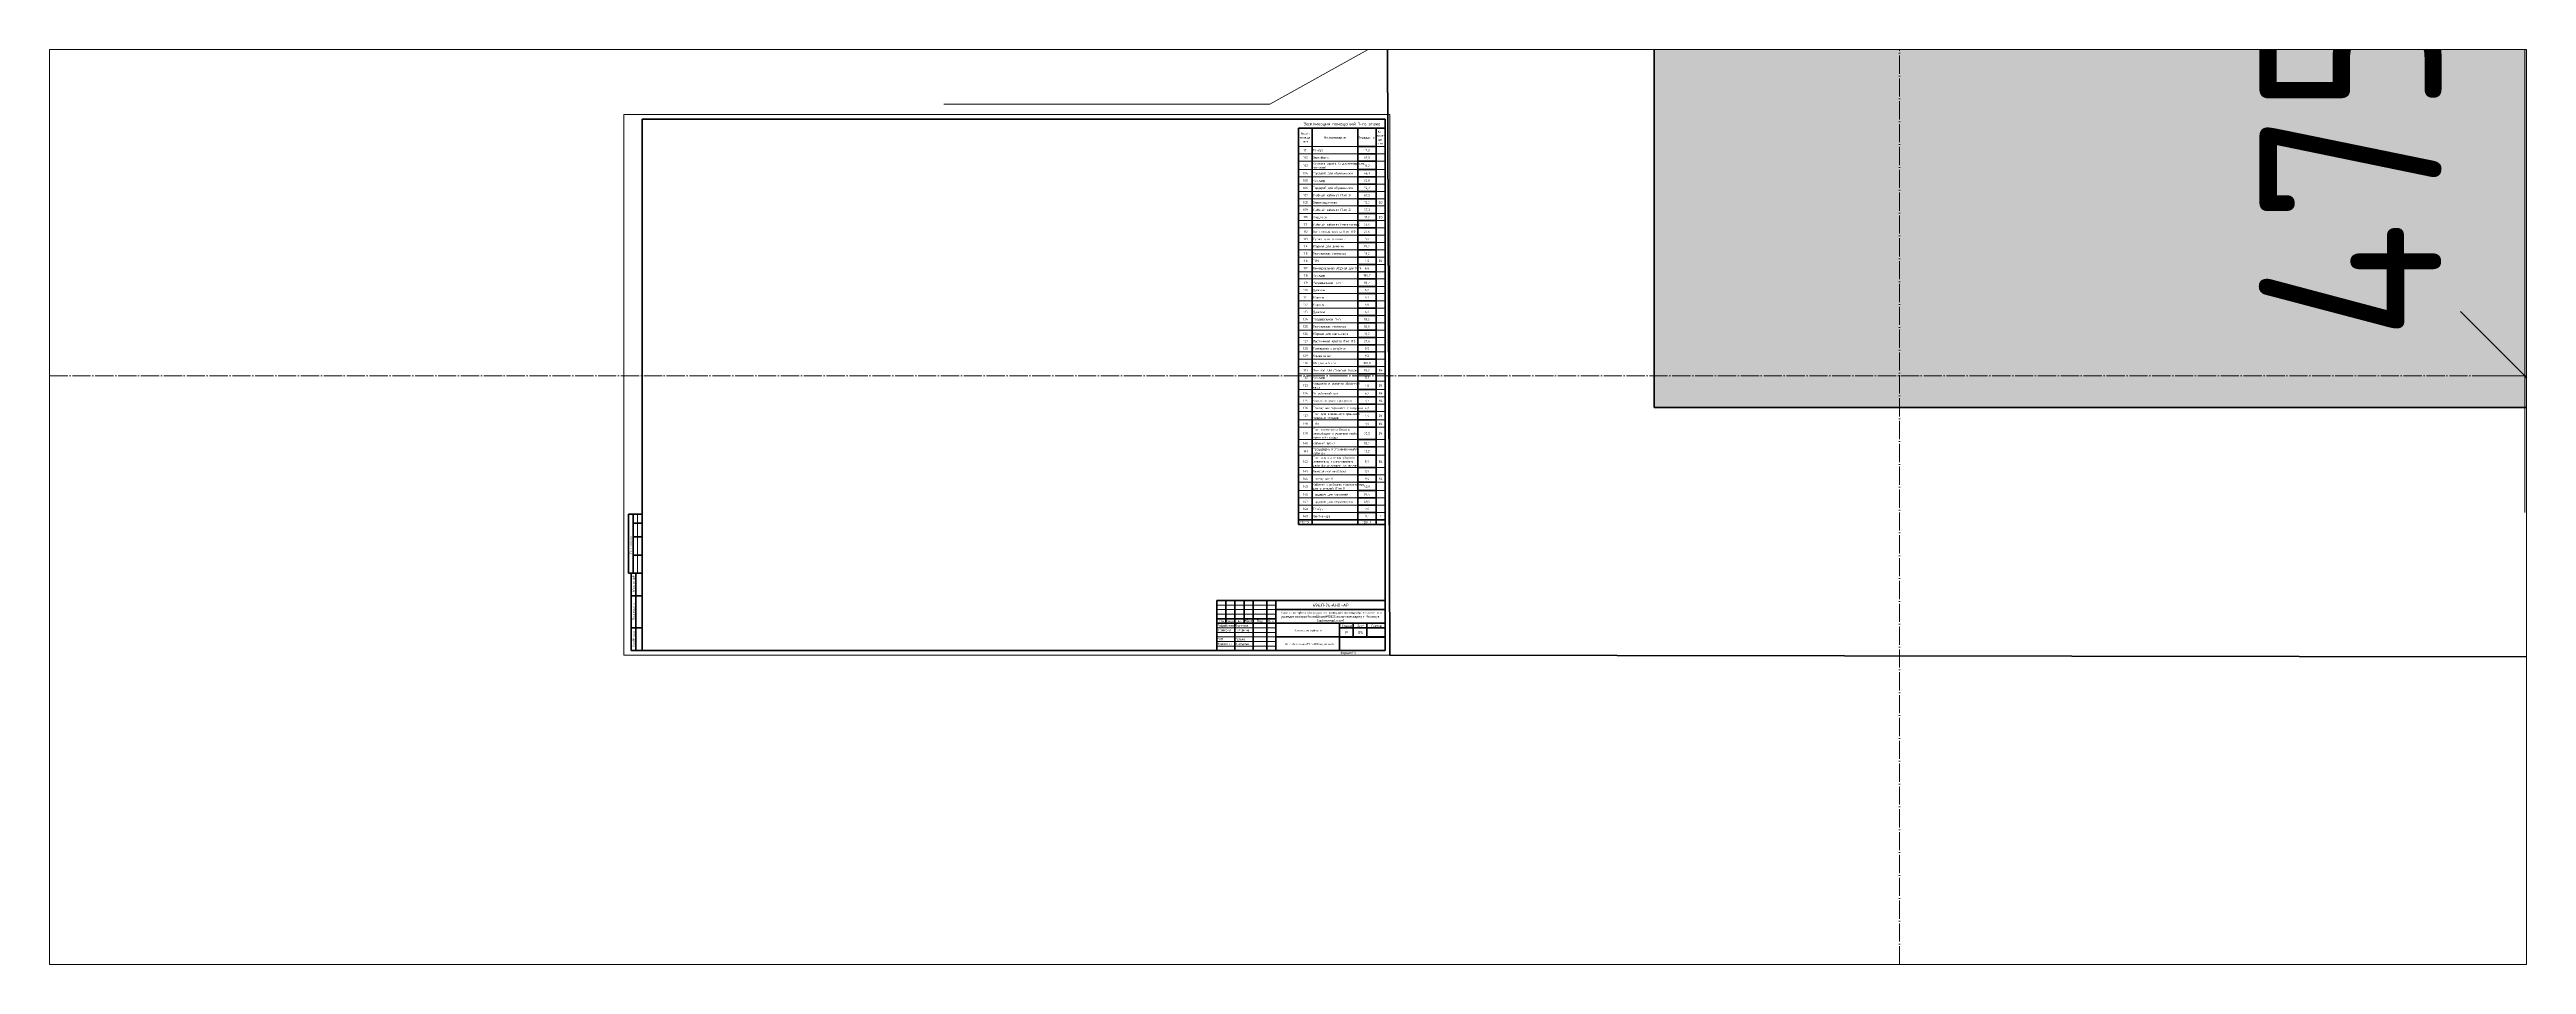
# Paper-space layout 'Layout1' of a CAD drawing. Header units: millimetres. Extents: x -1472 to 1248, y -340 to 666.
# The model-space entities are those that its viewports show. They can reach past a viewport. Long polylines and large blocks are cut down to what shows.
import ezdxf

# ---------------------------------------------------------------- set-up
doc = ezdxf.new("R2010")
doc.units = ezdxf.units.MM
doc.linetypes.add('ADSK_Линия сетки', pattern=[25, 20, -2.5, 0, -2.5])
for name, color, linetype, lineweight in [('Графика', 7, 'Continuous', 20), ('Оси', 7, 'Continuous', 9), ('Основная надпись', 7, 'Continuous', 30), ('Размеры', 7, 'Continuous', 9), ('Размеры-100', 7, 'Continuous', 9), ('Стены', 7, 'Continuous', 18), ('Стены наружные', 7, 'Continuous', 18)]:
    doc.layers.add(name, color=color, linetype=linetype, lineweight=lineweight)
doc.layers.add('Линии', color=7, linetype='Continuous', lineweight=9, true_color=0x00a600)
doc.layers.add('Стены разрез', color=7, linetype='Continuous', lineweight=40, true_color=0xbb5389)
doc.styles.add('GOST Common_1', font='GOST_Common.ttf', dxfattribs={"width": 0.9, "height": 200})
doc.styles.add('GOST Common_3', font='GOST_Common.ttf', dxfattribs={"width": 0.9, "height": 2.5})
doc.styles.add('GOST Common_4', font='GOST_Common.ttf', dxfattribs={"width": 0.9, "height": 3.5})
doc.dimstyles.new('ADSK_Основной_2_мм_Округление_до_1_мм', dxfattribs={"dimscale": 304.8, "dimtxt": 201.142999, "dimasz": 0.463911, "dimexe": 0.492126, "dimexo": 0.492126, "dimgap": 0.098425, "dimtad": 1, "dimdec": 0, "dimdsep": 46, "dimtxsty": 'GOST Common_1', "dimblk1": 'OBLIQUE', "dimblk2": 'OBLIQUE', "dimsah": 1, "dimcen": 0.09, "dimdle": 0.492126, "dimazin": 2, "dimtfac": 1, "dimtdec": 4, "dimtix": 1, "dimtmove": 0, "dimatfit": 3, "dimfxl": 1, "dimtvp": 1, "dimtolj": 1, "dimtzin": 0, "dimlwd": 20, "dimlwe": 20, "dimarcsym": 2})
doc.dimstyles.new('ADSK_Основной_2_мм_Округление_до_1_мм_1', dxfattribs={"dimscale": 304.8, "dimtxt": 201.142999, "dimasz": 0.463911, "dimexe": 0.492126, "dimexo": 0.492126, "dimgap": 0.098425, "dimtad": 1, "dimdec": 0, "dimdsep": 46, "dimtxsty": 'GOST Common_1', "dimblk1": 'OBLIQUE', "dimblk2": 'OBLIQUE', "dimsah": 1, "dimcen": 0.09, "dimdle": 0.492126, "dimazin": 2, "dimtfac": 1, "dimtdec": 4, "dimtix": 1, "dimtmove": 1, "dimatfit": 3, "dimfxl": 1, "dimtvp": 1, "dimtolj": 1, "dimtzin": 0, "dimlwd": 20, "dimlwe": 20, "dimarcsym": 2})
picture_1 = doc.add_image_def('image1.jpg', size_in_pixel=(1418, 419))

# ---------------------------------------------------------------- blocks, each defined once
blk = doc.blocks.new('ADSK_ОсновнаяНадпись - Форма 3-1772755-План 1-го этажа М 1-100 Кладочный')
at = {"layer": 'Основная надпись', "lineweight": 20}
for p, q in [((-1033, 445.5), (-192, 445.5)), ((-1033, 445.5), (-1033, -148.5)), ((-192, 445.5), (-192, -148.5)), ((-1018, 6.5), (-1018, -58.5)), ((-317, -93.5), (-382, -93.5)), ((-317, -98.5), (-382, -98.5)), ((-317, -103.5), (-382, -103.5)), ((-317, -118.5), (-382, -118.5)), ((-317, -123.5), (-382, -123.5)), ((-317, -128.5), (-382, -128.5)), ((-317, -133.5), (-382, -133.5)), ((-192, -148.5), (-1033, -148.5)), ((-317, -138.5), (-382, -138.5))]:
    blk.add_line(p, q, dxfattribs=at)
at = {"layer": 'Основная надпись', "lineweight": 50}
for p, q in [((-197, 440.5), (-1013, 440.5)), ((-1013, 440.5), (-1013, -143.5)), ((-197, -143.5), (-197, 440.5)), ((-1028, 6.5), (-1028, -58.5)), ((-1028, 6.5), (-1013, 6.5)), ((-1023, 6.5), (-1023, -58.5)), ((-1023, -3.5), (-1013, -3.5)), ((-1023, -18.5), (-1013, -18.5)), ((-1023, -38.5), (-1013, -38.5)), ((-1028, -58.5), (-1013, -58.5)), ((-1025, -58.5), (-1025, -143.5)), ((-1025, -58.5), (-1013, -58.5)), ((-1020, -58.5), (-1020, -143.5)), ((-1025, -83.5), (-1013, -83.5)), ((-197, -88.5), (-382, -88.5)), ((-382, -88.5), (-382, -143.5)), ((-317, -108.5), (-382, -108.5)), ((-372, -88.5), (-372, -113.5)), ((-362, -88.5), (-362, -143.5)), ((-352, -88.5), (-352, -113.5)), ((-342, -88.5), (-342, -143.5)), ((-327, -88.5), (-327, -143.5)), ((-317, -88.5), (-317, -143.5)), ((-197, -98.5), (-317, -98.5)), ((-1025, -118.5), (-1013, -118.5)), ((-197, -113.5), (-382, -113.5)), ((-197, -128.5), (-317, -128.5)), ((-247, -113.5), (-247, -143.5)), ((-197, -118.5), (-247, -118.5)), ((-232, -113.5), (-232, -128.5)), ((-217, -113.5), (-217, -128.5)), ((-1025, -143.5), (-1013, -143.5)), ((-1013, -143.5), (-197, -143.5))]:
    blk.add_line(p, q, dxfattribs=at)
at = {"layer": 'Основная надпись', "lineweight": 9, "char_height": 2.5, "attachment_point": 1, "rotation": 90, "style": 'GOST Common_3'}
for s, insert, width in [('Согласовано', (-1026.9, -37.1), 21.573), ('\\fGOST Common|b0|i0|c204|p34|;\\W.9;№', (-1023.6, -64.4), 3.319), ('Взам', (-1023.6, -78.9), 8.37), ('инв', (-1023.6, -70.6), 5.844), ('. ', (-1023.6, -65.8), 1.732), ('. ', (-1023.6, -72), 1.732), ('\\fGOST Common|b0|i0|c204|p34|;\\W.9; ', (-1023.6, -100.1), 0.938), ('Подп', (-1023.6, -109.8), 8.009), ('дата', (-1023.6, -99.4), 8.73), ('\\fGOST Common|b0|i0|c204|p34|;\\W.9;и', (-1023.6, -101.7), 1.948), ('. ', (-1023.6, -103.2), 1.732), ('\\fGOST Common|b0|i0|c204|p34|;\\W.9;№', (-1023.6, -132.8), 3.319), ('\\fGOST Common|b0|i0|c204|p34|;\\W.9; ', (-1023.6, -130.1), 0.938), ('Инв', (-1023.6, -139.2), 6.061), ('подл', (-1023.6, -129.3), 7.792), ('\\fGOST Common|b0|i0|c204|p34|;\\W.9;.', (-1023.6, -122.9), 0.794), ('. ', (-1023.6, -134.2), 1.732)]:
    blk.add_mtext(s, dxfattribs=dict(at, insert=insert, width=width))
at = {"layer": 'Основная надпись', "lineweight": 9, "char_height": 2.5, "attachment_point": 1, "style": 'GOST Common_3'}
for s, insert, width in [('Изм', (-379.9, -109.7), 6.133), ('\\fGOST Common|b0|i0|c204|p34|;\\W.9;.', (-374.8, -109.7), 0.794), ('Кол', (-371.8, -109.7), 6.061), ('\\fGOST Common|b0|i0|c204|p34|;\\W.9;.', (-366.8, -109.7), 0.794), ('уч', (-366.1, -109.7), 3.896), ('\\fGOST Common|b0|i0|c204|p34|;\\W.9;.', (-362.9, -109.7), 0.794), ('Лист', (-360.4, -109.7), 8.297), ('\\fGOST Common|b0|i0|c204|p34|;\\W.9;№', (-351.1, -109.4), 3.319), ('док', (-348.4, -109.4), 5.844), ('\\fGOST Common|b0|i0|c204|p34|;\\W.9;.', (-343.6, -109.4), 0.794), ('Подп', (-338.1, -109.7), 8.009), ('\\fGOST Common|b0|i0|c204|p34|;\\W.9;.', (-331.5, -109.7), 0.794), ('Дата', (-325.8, -109.7), 9.235), ('Стадия', (-244.6, -115), 12.41), ('Лист', (-227.9, -115), 8.297), ('Листов', (-212.3, -115), 12.194), ('Формат', (-246.2, -144.7), 13.42), ('Формат', (-246.2, -144.7), 13.42), ('\\fGOST Common|b0|i0|c204|p34|;\\W.9; ', (-235.2, -144.7), 0.938), ('\\fGOST Common|b0|i0|c204|p34|;\\W.9; ', (-235.2, -144.7), 0.938), ('\\fGOST Common|b0|i0|c204|p34|;\\W.9;А', (-234.4, -144.7), 2.453), ('\\fGOST Common|b0|i0|c204|p34|;\\W.9;А', (-234.4, -144.7), 2.453), ('\\fGOST Common|b0|i0|c204|p34|;\\W.9;1', (-232.4, -144.7), 1.371), ('\\fGOST Common|b0|i0|c204|p34|;\\W.9;1', (-232.4, -144.7), 1.371), ('\\fGOST Common|b0|i0|c204|p34|;\\W.9;А', (-231.2, -144.7), 2.453), ('\\fGOST Common|b0|i0|c204|p34|;\\W.9;А', (-231.2, -144.7), 2.453)]:
    blk.add_mtext(s, dxfattribs=dict(at, insert=insert, width=width))
at = {"layer": 'Основная надпись'}
image = blk.add_image(picture_1, insert=(-247, -143.4), size_in_units=(50, 14.8), dxfattribs=at)
image.dxf.flags = 7
blk = doc.blocks.new('Существующие стены 1 эт - Существующие стены 1 эт-653793-01 План 1-го этажа кладочный')
at = {"layer": 'Стены', "color": 243, "true_color": 0xbb5389}
for p, q in [((0, 0), (-29.8, 8263.2)), ((8559, -13.6), (0, 0))]:
    blk.add_line(p, q, dxfattribs=at)
at = {"layer": 'Стены разрез'}
for p, q in [((-4.8, 1334), (0, 0)), ((0, 0), (3589.6, -5.7))]:
    blk.add_line(p, q, dxfattribs=at)
blk = doc.blocks.new('DIMBLOCK40-01 План 1-го этажа кладочный')
at = {"layer": 'Размеры-100', "lineweight": 20, "transparency": 16777216}
for p, q in [((559.9, 1058.1), (559.9, 1208.1)), ((800.5, 1058.1), (800.5, 1208.1)), ((-131.6, 605.4), (680.2, 1058.1)), ((409.9, 1058.1), (800.5, 1058.1)), ((559.9, 1058.1), (559.9, 1008.1)), ((800.5, 1058.1), (800.5, 1008.1)), ((-489.6, 605.4), (-131.6, 605.4))]:
    blk.add_line(p, q, dxfattribs=at)
at = {"layer": 'Размеры-100', "lineweight": 40, "transparency": 16777216}
for p, q in [((559.9, 1058.1), (630.6, 1128.8)), ((800.5, 1058.1), (871.2, 1128.8)), ((559.9, 1058.1), (489.2, 987.4)), ((800.5, 1058.1), (729.8, 987.4))]:
    blk.add_line(p, q, dxfattribs=at)
at = {"layer": 'Размеры-100', "color": 0, "lineweight": 20, "transparency": 16777216, "insert": (-489.6, 896.8), "char_height": 200, "width": 429.56, "attachment_point": 1, "line_spacing_factor": 1.022761, "style": 'GOST Common_1'}
blk.add_mtext('241', dxfattribs=at)
blk = doc.blocks.new('_Oblique')
at = {"color": 0, "linetype": 'ByBlock', "lineweight": -2}
blk.add_line((-0.5, -0.5), (0.5, 0.5), dxfattribs=at)
blk = doc.blocks.new('DIMBLOCK56-01 План 1-го этажа кладочный')
at = {"layer": 'Размеры-100', "lineweight": 40, "transparency": 16777216}
for p, q in [((1246.5, 782), (1175.8, 852.7)), ((1246.5, 782), (1317.2, 711.3)), ((1246.5, 306.8), (1175.8, 377.5)), ((1246.5, 306.8), (1317.2, 236.1))]:
    blk.add_line(p, q, dxfattribs=at)
at = {"layer": 'Размеры-100', "lineweight": 20, "transparency": 16777216}
for p, q in [((1246.5, 782), (1196.4, 782)), ((1246.5, 782), (1246.5, 156.8)), ((1246.5, 782), (1396.5, 782)), ((1246.5, 306.8), (1196.4, 306.8)), ((1246.5, 306.8), (1396.5, 306.8))]:
    blk.add_line(p, q, dxfattribs=at)
at = {"layer": 'Размеры-100', "color": 0, "lineweight": 20, "transparency": 16777216, "insert": (955.1, 346.7), "char_height": 200, "width": 474.561, "attachment_point": 1, "rotation": 90, "line_spacing_factor": 1.022761, "style": 'GOST Common_1'}
blk.add_mtext('475', dxfattribs=at)

msp = doc.modelspace()

# ---------------------------------------------------------------- hatches: boundary and pattern name
at = {"layer": 'Стены наружные', "true_color": 0xc0c0c0}
h = msp.add_hatch(color=9, dxfattribs=at)
h.paths.add_polyline_path([(800.5, 272), (800.5, 1293), (290.5, 1293), (290.5, 272), (642.4, 272)])
h.paths.add_polyline_path([(800.5, 2143), (800.5, 3145.9), (290.5, 3145.9), (290.5, 2143), (640.3, 2143)])
h.paths.add_polyline_path([(290.5, 3995.9), (800.5, 3995.9), (800.5, 4997.9), (290.5, 4997.9), (290.5, 4790.5)])
h.paths.add_polyline_path([(630.8, 5847.9), (800.5, 5847.9), (800.5, 6805.9), (290.5, 6805.9), (290.5, 5847.9)])
h.paths.add_polyline_path([(800.5, 7655.9), (800.5, 8529.3), (290.5, 8529.3), (290.5, 7655.9), (796.8, 7655.9)])
h = msp.add_hatch(color=9, dxfattribs=at)
h.paths.add_polyline_path([(800.5, 272), (3575.8, 272), (3575.8, 782), (800.5, 782), (800.5, 321.7)])
h.paths.add_polyline_path([(7932.8, 272), (8273, 272), (8273, 782), (5035.8, 782), (5035.8, 272), (7769.3, 272)])

# ---------------------------------------------------------------- linework, layer by layer
at = {"layer": 'Оси', "linetype": 'ADSK_Линия сетки'}
for p, q in [((559.9, -7330.4), (559.9, 44421.9)), ((-11086.2, 306.8), (57141.7, 306.8))]:
    msp.add_line(p, q, dxfattribs=at)
at = {"layer": 'Стены наружные', "lineweight": 40}
for p, q in [((290.5, 1293), (290.5, 272)), ((290.5, 272), (3575.8, 272))]:
    msp.add_line(p, q, dxfattribs=at)

# ---------------------------------------------------------------- block references
at = {"layer": 'Стены разрез'}
msp.add_blockref('Существующие стены 1 эт - Существующие стены 1 эт-653793-01 План 1-го этажа кладочный', (0, 0), dxfattribs=at)

# ---------------------------------------------------------------- dimensions: what is measured, and where the dimension line sits
at = {"layer": 'Размеры', "lineweight": 20}
dim = msp.add_linear_dim(base=(800.5, 1058.1), p1=(559.9, 1158.1), p2=(800.5, 1158.1), dimstyle='ADSK_Основной_2_мм_Округление_до_1_мм_1', override={"dimpost": '<>', "dimfxl": 240.588345}, dxfattribs=at)
dim.commit()
dim.dimension.update_dxf_attribs({"geometry": 'DIMBLOCK40-01 План 1-го этажа кладочный', "text_midpoint": (-274.8, 763.4), "dimtype": 160})
dim = msp.add_linear_dim(base=(1246.5, 306.8), p1=(1346.4, 782), p2=(1346.4, 306.8), angle=90, dimstyle='ADSK_Основной_2_мм_Округление_до_1_мм', override={"dimpost": '<>', "dimfxl": 475.232314}, dxfattribs=at)
dim.commit()
dim.dimension.update_dxf_attribs({"geometry": 'DIMBLOCK56-01 План 1-го этажа кладочный', "text_midpoint": (1116.5, 544.4)})

psp = doc.layouts.get("Layout1")

# ---------------------------------------------------------------- linework, layer by layer
at = {"layer": 'Линии', "lineweight": 50}
for p, q in [((-100, 579), (-100, 559)), ((-100, 579), (-5, 579)), ((-85, 579), (-85, 559)), ((-35, 579), (-35, 559)), ((-15, 579), (-15, 559)), ((-5, 579), (-5, 559)), ((-100, 559), (-100, 550.9)), ((-100, 550.9), (-100, 542.9)), ((-85, 559), (-85, 550.9)), ((-85, 550.9), (-85, 542.9)), ((-15, 559), (-35, 559)), ((-35, 559), (-35, 550.9)), ((-15, 550.9), (-35, 550.9)), ((-35, 550.9), (-35, 542.9)), ((-15, 559), (-15, 550.9)), ((-15, 550.9), (-15, 542.9)), ((-5, 559), (-5, 550.9)), ((-5, 550.9), (-5, 542.9)), ((-100, 542.9), (-100, 533.6)), ((-100, 533.6), (-100, 525.6)), ((-100, 525.6), (-100, 517.6)), ((-100, 517.6), (-100, 509.6)), ((-85, 542.9), (-85, 533.6)), ((-85, 533.6), (-85, 525.6)), ((-85, 525.6), (-85, 517.6)), ((-85, 517.6), (-85, 509.6)), ((-15, 542.9), (-35, 542.9)), ((-35, 542.9), (-35, 533.6)), ((-15, 533.6), (-35, 533.6)), ((-35, 533.6), (-35, 525.6)), ((-15, 525.6), (-35, 525.6)), ((-35, 525.6), (-35, 517.6)), ((-15, 517.6), (-35, 517.6)), ((-35, 517.6), (-35, 509.6)), ((-15, 542.9), (-15, 533.6)), ((-15, 533.6), (-15, 525.6)), ((-15, 525.6), (-15, 517.6)), ((-15, 517.6), (-15, 509.6)), ((-5, 542.9), (-5, 533.6)), ((-5, 533.6), (-5, 525.6)), ((-5, 525.6), (-5, 517.6)), ((-5, 517.6), (-5, 509.6)), ((-100, 509.6), (-100, 501.6)), ((-100, 501.6), (-100, 493.6)), ((-100, 493.6), (-100, 485.5)), ((-85, 509.6), (-85, 501.6)), ((-85, 501.6), (-85, 493.6)), ((-85, 493.6), (-85, 485.5)), ((-15, 509.6), (-35, 509.6)), ((-35, 509.6), (-35, 501.6)), ((-15, 501.6), (-35, 501.6)), ((-35, 501.6), (-35, 493.6)), ((-15, 493.6), (-35, 493.6)), ((-35, 493.6), (-35, 485.5)), ((-15, 509.6), (-15, 501.6)), ((-15, 501.6), (-15, 493.6)), ((-15, 493.6), (-15, 485.5)), ((-5, 509.6), (-5, 501.6)), ((-5, 501.6), (-5, 493.6)), ((-5, 493.6), (-5, 485.5)), ((-100, 485.5), (-100, 477.5)), ((-100, 477.5), (-100, 469.5)), ((-100, 469.5), (-100, 461.5)), ((-85, 485.5), (-85, 477.5)), ((-85, 477.5), (-85, 469.5)), ((-85, 469.5), (-85, 461.5)), ((-15, 485.5), (-35, 485.5)), ((-35, 485.5), (-35, 477.5)), ((-15, 477.5), (-35, 477.5)), ((-35, 477.5), (-35, 469.5)), ((-15, 469.5), (-35, 469.5)), ((-35, 469.5), (-35, 461.5)), ((-15, 485.5), (-15, 477.5)), ((-15, 477.5), (-15, 469.5)), ((-15, 469.5), (-15, 461.5)), ((-5, 485.5), (-5, 477.5)), ((-5, 477.5), (-5, 469.5)), ((-5, 469.5), (-5, 461.5)), ((-100, 461.5), (-100, 453.5)), ((-100, 453.5), (-100, 445.4)), ((-100, 445.4), (-100, 437.4)), ((-100, 437.4), (-100, 429.4)), ((-85, 461.5), (-85, 453.5)), ((-85, 453.5), (-85, 445.4)), ((-85, 445.4), (-85, 437.4)), ((-85, 437.4), (-85, 429.4)), ((-15, 461.5), (-35, 461.5)), ((-35, 461.5), (-35, 453.5)), ((-15, 453.5), (-35, 453.5)), ((-35, 453.5), (-35, 445.4)), ((-15, 445.4), (-35, 445.4)), ((-35, 445.4), (-35, 437.4)), ((-15, 437.4), (-35, 437.4)), ((-35, 437.4), (-35, 429.4)), ((-15, 461.5), (-15, 453.5)), ((-15, 453.5), (-15, 445.4)), ((-15, 445.4), (-15, 437.4)), ((-15, 437.4), (-15, 429.4)), ((-5, 461.5), (-5, 453.5)), ((-5, 453.5), (-5, 445.4)), ((-5, 445.4), (-5, 437.4)), ((-5, 437.4), (-5, 429.4)), ((-100, 429.4), (-100, 421.4)), ((-100, 421.4), (-100, 413.4)), ((-100, 413.4), (-100, 405.3)), ((-85, 429.4), (-85, 421.4)), ((-85, 421.4), (-85, 413.4)), ((-85, 413.4), (-85, 405.3)), ((-15, 429.4), (-35, 429.4)), ((-35, 429.4), (-35, 421.4)), ((-15, 421.4), (-35, 421.4)), ((-35, 421.4), (-35, 413.4)), ((-15, 413.4), (-35, 413.4)), ((-35, 413.4), (-35, 405.3)), ((-15, 429.4), (-15, 421.4)), ((-15, 421.4), (-15, 413.4)), ((-15, 413.4), (-15, 405.3)), ((-5, 429.4), (-5, 421.4)), ((-5, 421.4), (-5, 413.4)), ((-5, 413.4), (-5, 405.3)), ((-100, 405.3), (-100, 397.3)), ((-100, 397.3), (-100, 389.3)), ((-100, 389.3), (-100, 381.3)), ((-100, 381.3), (-100, 373.3)), ((-85, 405.3), (-85, 397.3)), ((-85, 397.3), (-85, 389.3)), ((-85, 389.3), (-85, 381.3)), ((-85, 381.3), (-85, 373.3)), ((-15, 405.3), (-35, 405.3)), ((-35, 405.3), (-35, 397.3)), ((-15, 397.3), (-35, 397.3)), ((-35, 397.3), (-35, 389.3)), ((-15, 389.3), (-35, 389.3)), ((-35, 389.3), (-35, 381.3)), ((-15, 381.3), (-35, 381.3)), ((-35, 381.3), (-35, 373.3)), ((-15, 405.3), (-15, 397.3)), ((-15, 397.3), (-15, 389.3)), ((-15, 389.3), (-15, 381.3)), ((-15, 381.3), (-15, 373.3)), ((-5, 405.3), (-5, 397.3)), ((-5, 397.3), (-5, 389.3)), ((-5, 389.3), (-5, 381.3)), ((-5, 381.3), (-5, 373.3)), ((-100, 373.3), (-100, 365.3)), ((-100, 365.3), (-100, 357.2)), ((-100, 357.2), (-100, 349.2)), ((-85, 373.3), (-85, 365.3)), ((-85, 365.3), (-85, 357.2)), ((-85, 357.2), (-85, 349.2)), ((-15, 373.3), (-35, 373.3)), ((-35, 373.3), (-35, 365.3)), ((-15, 365.3), (-35, 365.3)), ((-35, 365.3), (-35, 357.2)), ((-15, 357.2), (-35, 357.2)), ((-35, 357.2), (-35, 349.2)), ((-15, 373.3), (-15, 365.3)), ((-15, 365.3), (-15, 357.2)), ((-15, 357.2), (-15, 349.2)), ((-5, 373.3), (-5, 365.3)), ((-5, 365.3), (-5, 357.2)), ((-5, 357.2), (-5, 349.2)), ((-100, 349.2), (-100, 341.2)), ((-100, 341.2), (-100, 333.2)), ((-100, 333.2), (-100, 325.2)), ((-85, 349.2), (-85, 341.2)), ((-85, 341.2), (-85, 333.2)), ((-85, 333.2), (-85, 325.2)), ((-15, 349.2), (-35, 349.2)), ((-35, 349.2), (-35, 341.2)), ((-15, 341.2), (-35, 341.2)), ((-35, 341.2), (-35, 333.2)), ((-15, 333.2), (-35, 333.2)), ((-35, 333.2), (-35, 325.2)), ((-15, 349.2), (-15, 341.2)), ((-15, 341.2), (-15, 333.2)), ((-15, 333.2), (-15, 325.2)), ((-5, 349.2), (-5, 341.2)), ((-5, 341.2), (-5, 333.2)), ((-5, 333.2), (-5, 325.2)), ((-100, 325.2), (-100, 317.1)), ((-100, 317.1), (-100, 309.1)), ((-100, 309.1), (-100, 301.1)), ((-100, 301.1), (-100, 291.8)), ((-85, 325.2), (-85, 317.1)), ((-85, 317.1), (-85, 309.1)), ((-85, 309.1), (-85, 301.1)), ((-85, 301.1), (-85, 291.8)), ((-15, 325.2), (-35, 325.2)), ((-35, 325.2), (-35, 317.1)), ((-15, 317.1), (-35, 317.1)), ((-35, 317.1), (-35, 309.1)), ((-15, 309.1), (-35, 309.1)), ((-35, 309.1), (-35, 301.1)), ((-15, 301.1), (-35, 301.1)), ((-35, 301.1), (-35, 291.8)), ((-15, 325.2), (-15, 317.1)), ((-15, 317.1), (-15, 309.1)), ((-15, 309.1), (-15, 301.1)), ((-15, 301.1), (-15, 291.8)), ((-5, 325.2), (-5, 317.1)), ((-5, 317.1), (-5, 309.1)), ((-5, 309.1), (-5, 301.1)), ((-5, 301.1), (-5, 291.8)), ((-100, 291.8), (-100, 283.8)), ((-100, 283.8), (-100, 275.8)), ((-100, 275.8), (-100, 267.8)), ((-85, 291.8), (-85, 283.8)), ((-85, 283.8), (-85, 275.8)), ((-85, 275.8), (-85, 267.8)), ((-15, 291.8), (-35, 291.8)), ((-35, 291.8), (-35, 283.8)), ((-15, 283.8), (-35, 283.8)), ((-35, 283.8), (-35, 275.8)), ((-15, 275.8), (-35, 275.8)), ((-35, 275.8), (-35, 267.8)), ((-15, 291.8), (-15, 283.8)), ((-15, 283.8), (-15, 275.8)), ((-15, 275.8), (-15, 267.8)), ((-5, 291.8), (-5, 283.8)), ((-5, 283.8), (-5, 275.8)), ((-5, 275.8), (-5, 267.8)), ((-100, 267.8), (-100, 258.5)), ((-100, 258.5), (-100, 250.5)), ((-100, 250.5), (-100, 237)), ((-85, 267.8), (-85, 258.5)), ((-85, 258.5), (-85, 250.5)), ((-85, 250.5), (-85, 237)), ((-15, 267.8), (-35, 267.8)), ((-35, 267.8), (-35, 258.5)), ((-15, 258.5), (-35, 258.5)), ((-35, 258.5), (-35, 250.5)), ((-15, 250.5), (-35, 250.5)), ((-35, 250.5), (-35, 237)), ((-15, 267.8), (-15, 258.5)), ((-15, 258.5), (-15, 250.5)), ((-15, 250.5), (-15, 237)), ((-5, 267.8), (-5, 258.5)), ((-5, 258.5), (-5, 250.5)), ((-5, 250.5), (-5, 237)), ((-100, 237), (-100, 228.9)), ((-100, 228.9), (-100, 219.7)), ((-100, 219.7), (-100, 206.1)), ((-85, 237), (-85, 228.9)), ((-85, 228.9), (-85, 219.7)), ((-85, 219.7), (-85, 206.1)), ((-15, 237), (-35, 237)), ((-35, 237), (-35, 228.9)), ((-15, 228.9), (-35, 228.9)), ((-35, 228.9), (-35, 219.7)), ((-15, 219.7), (-35, 219.7)), ((-35, 219.7), (-35, 206.1)), ((-15, 237), (-15, 228.9)), ((-15, 228.9), (-15, 219.7)), ((-15, 219.7), (-15, 206.1)), ((-5, 237), (-5, 228.9)), ((-5, 228.9), (-5, 219.7)), ((-5, 219.7), (-5, 206.1)), ((-100, 206.1), (-100, 198.1)), ((-100, 198.1), (-100, 190.1)), ((-85, 206.1), (-85, 198.1)), ((-85, 198.1), (-85, 190.1)), ((-15, 206.1), (-35, 206.1)), ((-35, 206.1), (-35, 198.1)), ((-15, 198.1), (-35, 198.1)), ((-35, 198.1), (-35, 190.1)), ((-15, 206.1), (-15, 198.1)), ((-15, 198.1), (-15, 190.1)), ((-5, 206.1), (-5, 198.1)), ((-5, 198.1), (-5, 190.1)), ((-100, 190.1), (-100, 180.8)), ((-100, 180.8), (-100, 172.8)), ((-100, 172.8), (-100, 164.8)), ((-100, 164.8), (-100, 156.8)), ((-85, 190.1), (-85, 180.8)), ((-85, 180.8), (-85, 172.8)), ((-85, 172.8), (-85, 164.8)), ((-85, 164.8), (-85, 156.8)), ((-15, 190.1), (-35, 190.1)), ((-35, 190.1), (-35, 180.8)), ((-15, 180.8), (-35, 180.8)), ((-35, 180.8), (-35, 172.8)), ((-15, 172.8), (-35, 172.8)), ((-35, 172.8), (-35, 164.8)), ((-15, 164.8), (-35, 164.8)), ((-35, 164.8), (-35, 156.8)), ((-15, 190.1), (-15, 180.8)), ((-15, 180.8), (-15, 172.8)), ((-15, 172.8), (-15, 164.8)), ((-15, 164.8), (-15, 156.8)), ((-5, 190.1), (-5, 180.8)), ((-5, 180.8), (-5, 172.8)), ((-5, 172.8), (-5, 164.8)), ((-5, 164.8), (-5, 156.8)), ((-100, 156.8), (-100, 148.7)), ((-85, 148.7), (-100, 148.7)), ((-100, 148.7), (-100, 143.7)), ((-85, 143.7), (-100, 143.7)), ((-85, 156.8), (-85, 148.7)), ((-35, 148.7), (-85, 148.7)), ((-85, 148.7), (-85, 143.7)), ((-35, 143.7), (-85, 143.7)), ((-15, 156.8), (-35, 156.8)), ((-35, 156.8), (-35, 148.7)), ((-15, 148.7), (-35, 148.7)), ((-35, 148.7), (-35, 143.7)), ((-15, 143.7), (-35, 143.7)), ((-15, 156.8), (-15, 148.7)), ((-5, 148.7), (-15, 148.7)), ((-15, 148.7), (-15, 143.7)), ((-5, 143.7), (-15, 143.7)), ((-5, 156.8), (-5, 148.7)), ((-5, 148.7), (-5, 143.7)), ((-5, 148.7), (-5, 143.7)), ((-5, 143.7), (-5, 143.7))]:
    psp.add_line(p, q, dxfattribs=at)
at = {"layer": 'Линии', "lineweight": 20}
for p, q in [((-5, 579), (-5, 559)), ((-85, 559), (-100, 559)), ((-85, 550.9), (-100, 550.9)), ((-35, 559), (-85, 559)), ((-35, 550.9), (-85, 550.9)), ((-5, 559), (-15, 559)), ((-5, 550.9), (-15, 550.9)), ((-85, 542.9), (-100, 542.9)), ((-85, 533.6), (-100, 533.6)), ((-85, 525.6), (-100, 525.6)), ((-85, 517.6), (-100, 517.6)), ((-35, 542.9), (-85, 542.9)), ((-35, 533.6), (-85, 533.6)), ((-35, 525.6), (-85, 525.6)), ((-35, 517.6), (-85, 517.6)), ((-5, 542.9), (-15, 542.9)), ((-5, 533.6), (-15, 533.6)), ((-5, 525.6), (-15, 525.6)), ((-5, 517.6), (-15, 517.6)), ((-85, 509.6), (-100, 509.6)), ((-85, 501.6), (-100, 501.6)), ((-85, 493.6), (-100, 493.6)), ((-35, 509.6), (-85, 509.6)), ((-35, 501.6), (-85, 501.6)), ((-35, 493.6), (-85, 493.6)), ((-5, 509.6), (-15, 509.6)), ((-5, 501.6), (-15, 501.6)), ((-5, 493.6), (-15, 493.6)), ((-85, 485.5), (-100, 485.5)), ((-85, 477.5), (-100, 477.5)), ((-85, 469.5), (-100, 469.5)), ((-35, 485.5), (-85, 485.5)), ((-35, 477.5), (-85, 477.5)), ((-35, 469.5), (-85, 469.5)), ((-5, 485.5), (-15, 485.5)), ((-5, 477.5), (-15, 477.5)), ((-5, 469.5), (-15, 469.5)), ((-85, 461.5), (-100, 461.5)), ((-85, 453.5), (-100, 453.5)), ((-85, 445.4), (-100, 445.4)), ((-85, 437.4), (-100, 437.4)), ((-35, 461.5), (-85, 461.5)), ((-35, 453.5), (-85, 453.5)), ((-35, 445.4), (-85, 445.4)), ((-35, 437.4), (-85, 437.4)), ((-5, 461.5), (-15, 461.5)), ((-5, 453.5), (-15, 453.5)), ((-5, 445.4), (-15, 445.4)), ((-5, 437.4), (-15, 437.4)), ((-85, 429.4), (-100, 429.4)), ((-85, 421.4), (-100, 421.4)), ((-85, 413.4), (-100, 413.4)), ((-35, 429.4), (-85, 429.4)), ((-35, 421.4), (-85, 421.4)), ((-35, 413.4), (-85, 413.4)), ((-5, 429.4), (-15, 429.4)), ((-5, 421.4), (-15, 421.4)), ((-5, 413.4), (-15, 413.4)), ((-85, 405.3), (-100, 405.3)), ((-85, 397.3), (-100, 397.3)), ((-85, 389.3), (-100, 389.3)), ((-85, 381.3), (-100, 381.3)), ((-35, 405.3), (-85, 405.3)), ((-35, 397.3), (-85, 397.3)), ((-35, 389.3), (-85, 389.3)), ((-35, 381.3), (-85, 381.3)), ((-5, 405.3), (-15, 405.3)), ((-5, 397.3), (-15, 397.3)), ((-5, 389.3), (-15, 389.3)), ((-5, 381.3), (-15, 381.3)), ((-85, 373.3), (-100, 373.3)), ((-85, 365.3), (-100, 365.3)), ((-85, 357.2), (-100, 357.2)), ((-35, 373.3), (-85, 373.3)), ((-35, 365.3), (-85, 365.3)), ((-35, 357.2), (-85, 357.2)), ((-5, 373.3), (-15, 373.3)), ((-5, 365.3), (-15, 365.3)), ((-5, 357.2), (-15, 357.2)), ((-85, 349.2), (-100, 349.2)), ((-85, 341.2), (-100, 341.2)), ((-85, 333.2), (-100, 333.2)), ((-35, 349.2), (-85, 349.2)), ((-35, 341.2), (-85, 341.2)), ((-35, 333.2), (-85, 333.2)), ((-5, 349.2), (-15, 349.2)), ((-5, 341.2), (-15, 341.2)), ((-5, 333.2), (-15, 333.2)), ((-85, 325.2), (-100, 325.2)), ((-85, 317.1), (-100, 317.1)), ((-85, 309.1), (-100, 309.1)), ((-85, 301.1), (-100, 301.1)), ((-35, 325.2), (-85, 325.2)), ((-35, 317.1), (-85, 317.1)), ((-35, 309.1), (-85, 309.1)), ((-35, 301.1), (-85, 301.1)), ((-5, 325.2), (-15, 325.2)), ((-5, 317.1), (-15, 317.1)), ((-5, 309.1), (-15, 309.1)), ((-5, 301.1), (-15, 301.1)), ((-85, 291.8), (-100, 291.8)), ((-85, 283.8), (-100, 283.8)), ((-85, 275.8), (-100, 275.8)), ((-35, 291.8), (-85, 291.8)), ((-35, 283.8), (-85, 283.8)), ((-35, 275.8), (-85, 275.8)), ((-5, 291.8), (-15, 291.8)), ((-5, 283.8), (-15, 283.8)), ((-5, 275.8), (-15, 275.8)), ((-85, 267.8), (-100, 267.8)), ((-85, 258.5), (-100, 258.5)), ((-85, 250.5), (-100, 250.5)), ((-35, 267.8), (-85, 267.8)), ((-35, 258.5), (-85, 258.5)), ((-35, 250.5), (-85, 250.5)), ((-5, 267.8), (-15, 267.8)), ((-5, 258.5), (-15, 258.5)), ((-5, 250.5), (-15, 250.5)), ((-85, 237), (-100, 237)), ((-85, 228.9), (-100, 228.9)), ((-85, 219.7), (-100, 219.7)), ((-35, 237), (-85, 237)), ((-35, 228.9), (-85, 228.9)), ((-35, 219.7), (-85, 219.7)), ((-5, 237), (-15, 237)), ((-5, 228.9), (-15, 228.9)), ((-5, 219.7), (-15, 219.7)), ((-85, 206.1), (-100, 206.1)), ((-85, 198.1), (-100, 198.1)), ((-35, 206.1), (-85, 206.1)), ((-35, 198.1), (-85, 198.1)), ((-5, 206.1), (-15, 206.1)), ((-5, 198.1), (-15, 198.1)), ((-85, 190.1), (-100, 190.1)), ((-85, 180.8), (-100, 180.8)), ((-85, 172.8), (-100, 172.8)), ((-85, 164.8), (-100, 164.8)), ((-35, 190.1), (-85, 190.1)), ((-35, 180.8), (-85, 180.8)), ((-35, 172.8), (-85, 172.8)), ((-35, 164.8), (-85, 164.8)), ((-5, 190.1), (-15, 190.1)), ((-5, 180.8), (-15, 180.8)), ((-5, 172.8), (-15, 172.8)), ((-5, 164.8), (-15, 164.8)), ((-85, 156.8), (-100, 156.8)), ((-35, 156.8), (-85, 156.8)), ((-5, 156.8), (-15, 156.8))]:
    psp.add_line(p, q, dxfattribs=at)

# ---------------------------------------------------------------- block references
at = {"layer": 'Основная надпись', "lineweight": 9}
psp.add_blockref('ADSK_ОсновнаяНадпись - Форма 3-1772755-План 1-го этажа М 1-100 Кладочный', (192, 148.5), dxfattribs=at)

# ---------------------------------------------------------------- texts
at = {"layer": 'Графика', "line_spacing_factor": 1.022761}
for s, insert, char_height, width, attachment_point, style in [('Номер\\Pпомеще-\\Pния', (-92.5, 574.4), 2.5, 14.18, 2, 'GOST Common_3'), ('Экспликация помещений 1-го этажа', (-52.5, 585.6), 3.5, 83.753, 2, 'GOST Common_4'), ('Кат.\\Pпоме-\\Pще-\\Pния', (-10, 576.5), 2.5, 9.624, 2, 'GOST Common_3'), ('102', (-92.5, 548.1), 2.5, 5.099, 2, 'GOST Common_3'), ('101', (-92.5, 556.1), 2.5, 4.586, 2, 'GOST Common_3'), ('Тамбур', (-84.3, 556.1), 2.5, 12.038, 1, 'GOST Common_3'), ('Вестибюль', (-84.3, 548.1), 2.5, 17.831, 1, 'GOST Common_3'), ('Наименование', (-60, 570.1), 2.5, 23.533, 2, 'GOST Common_3'), ('Площадь, м\\fGOST Common|b0|i0|c238|p34|;\\W.9;²', (-25, 570.1), 2.5, 20.094, 2, 'GOST Common_3'), ('67,3', (-25, 548.1), 2.5, 6.547, 2, 'GOST Common_3'), ('17,0', (-25, 556.1), 2.5, 6.034, 2, 'GOST Common_3'), ('103', (-92.5, 539.4), 2.5, 5.099, 2, 'GOST Common_3'), ('104', (-92.5, 530.8), 2.5, 5.37, 2, 'GOST Common_3'), ('105', (-92.5, 522.8), 2.5, 5.099, 2, 'GOST Common_3'), ('Комната охраны (с диспетчерским\\Pпунктом)', (-84.3, 541.5), 2.5, 56.661, 1, 'GOST Common_3'), ('Гардероб для обучающихся', (-84.3, 530.8), 2.5, 44.562, 1, 'GOST Common_3'), ('Коридор', (-84.3, 522.8), 2.5, 13.366, 1, 'GOST Common_3'), ('46,9', (-25, 530.8), 2.5, 6.819, 2, 'GOST Common_3'), ('62,8', (-25, 522.8), 2.5, 6.547, 2, 'GOST Common_3'), ('16,3', (-25, 539.4), 2.5, 6.034, 2, 'GOST Common_3'), ('106', (-92.5, 514.7), 2.5, 5.099, 2, 'GOST Common_3'), ('107', (-92.5, 506.7), 2.5, 5.099, 2, 'GOST Common_3'), ('108', (-92.5, 498.7), 2.5, 5.099, 2, 'GOST Common_3'), ('109', (-92.5, 490.7), 2.5, 5.099, 2, 'GOST Common_3'), ('Учебный кабинет (Тип 1)', (-84.3, 506.7), 2.5, 39.765, 1, 'GOST Common_3'), ('Учебный кабинет (Тип 2)', (-84.3, 490.7), 2.5, 40.278, 1, 'GOST Common_3'), ('Электрощитовая', (-84.3, 498.7), 2.5, 28.632, 1, 'GOST Common_3'), ('Гардероб для обучающихся', (-84.3, 514.7), 2.5, 44.562, 1, 'GOST Common_3'), ('54,2', (-25, 514.7), 2.5, 6.819, 2, 'GOST Common_3'), ('57,3', (-25, 490.7), 2.5, 6.547, 2, 'GOST Common_3'), ('67,2', (-25, 506.7), 2.5, 6.547, 2, 'GOST Common_3'), ('15,6', (-25, 498.7), 2.5, 6.034, 2, 'GOST Common_3'), ('В3', (-10, 498.7), 2.5, 4.013, 2, 'GOST Common_3'), ('110', (-92.5, 482.7), 2.5, 4.586, 2, 'GOST Common_3'), ('112', (-92.5, 466.6), 2.5, 4.586, 2, 'GOST Common_3'), ('111', (-92.5, 474.6), 2.5, 4.073, 2, 'GOST Common_3'), ('Учебный кабинет (математика)', (-84.3, 474.6), 2.5, 52.738, 1, 'GOST Common_3'), ('Лестничная клетка (Тип Л1)', (-84.3, 466.6), 2.5, 45.95, 1, 'GOST Common_3'), ('Кладовая', (-84.3, 482.7), 2.5, 15.779, 1, 'GOST Common_3'), ('54,6', (-25, 474.6), 2.5, 6.819, 2, 'GOST Common_3'), ('27,6', (-25, 466.6), 2.5, 6.547, 2, 'GOST Common_3'), ('18,0', (-25, 482.7), 2.5, 6.034, 2, 'GOST Common_3'), ('В3', (-10, 482.7), 2.5, 4.013, 2, 'GOST Common_3'), ('113', (-92.5, 458.6), 2.5, 4.586, 2, 'GOST Common_3'), ('114', (-92.5, 450.6), 2.5, 4.857, 2, 'GOST Common_3'), ('115', (-92.5, 442.6), 2.5, 4.586, 2, 'GOST Common_3'), ('Туалет для персонала', (-84.3, 458.6), 2.5, 36.929, 1, 'GOST Common_3'), ('Уборная для девочек', (-84.3, 450.6), 2.5, 34.214, 1, 'GOST Common_3'), ('Техническая лестница', (-84.3, 442.6), 2.5, 37.623, 1, 'GOST Common_3'), ('15,9', (-25, 450.6), 2.5, 6.034, 2, 'GOST Common_3'), ('18,0', (-25, 442.6), 2.5, 6.034, 2, 'GOST Common_3'), ('3,2', (-25, 458.6), 2.5, 4.676, 2, 'GOST Common_3'), ('116', (-92.5, 434.6), 2.5, 4.586, 2, 'GOST Common_3'), ('117', (-92.5, 426.5), 2.5, 4.586, 2, 'GOST Common_3'), ('118', (-92.5, 418.5), 2.5, 4.586, 2, 'GOST Common_3'), ('119', (-92.5, 410.5), 2.5, 4.586, 2, 'GOST Common_3'), ('Универсальная уборная для МГН', (-84.3, 426.5), 2.5, 53.101, 1, 'GOST Common_3'), ('ПУИ', (-84.3, 434.6), 2.5, 6.426, 1, 'GOST Common_3'), ('Коридор', (-84.3, 418.5), 2.5, 13.366, 1, 'GOST Common_3'), ('Раздевальная Тип 1', (-84.3, 410.5), 2.5, 32.524, 1, 'GOST Common_3'), ('198,7', (-25, 418.5), 2.5, 7.905, 2, 'GOST Common_3'), ('18,7', (-25, 410.5), 2.5, 6.034, 2, 'GOST Common_3'), ('4,2', (-25, 434.6), 2.5, 4.948, 2, 'GOST Common_3'), ('6,6', (-25, 426.5), 2.5, 4.676, 2, 'GOST Common_3'), ('В4', (-10, 434.6), 2.5, 4.284, 2, 'GOST Common_3'), ('120', (-92.5, 402.5), 2.5, 5.099, 2, 'GOST Common_3'), ('122', (-92.5, 386.4), 2.5, 5.099, 2, 'GOST Common_3'), ('121', (-92.5, 394.5), 2.5, 4.586, 2, 'GOST Common_3'), ('Душевая', (-84.3, 402.5), 2.5, 14.452, 1, 'GOST Common_3'), ('Уборная', (-84.3, 394.5), 2.5, 13.637, 1, 'GOST Common_3'), ('Уборная', (-84.3, 386.4), 2.5, 13.637, 1, 'GOST Common_3'), ('5,8', (-25, 386.4), 2.5, 4.676, 2, 'GOST Common_3'), ('6,2', (-25, 402.5), 2.5, 4.676, 2, 'GOST Common_3'), ('5,3', (-25, 394.5), 2.5, 4.676, 2, 'GOST Common_3'), ('123', (-92.5, 378.4), 2.5, 5.099, 2, 'GOST Common_3'), ('124', (-92.5, 370.4), 2.5, 5.37, 2, 'GOST Common_3'), ('125', (-92.5, 362.4), 2.5, 5.099, 2, 'GOST Common_3'), ('126', (-92.5, 354.4), 2.5, 5.099, 2, 'GOST Common_3'), ('Душевая', (-84.3, 378.4), 2.5, 14.452, 1, 'GOST Common_3'), ('Техническая лестница', (-84.3, 362.4), 2.5, 37.623, 1, 'GOST Common_3'), ('Уборная для мальчиков', (-84.3, 354.4), 2.5, 38.498, 1, 'GOST Common_3'), ('Раздевальная Тип 1', (-84.3, 370.4), 2.5, 32.524, 1, 'GOST Common_3'), ('18,8', (-25, 362.4), 2.5, 6.034, 2, 'GOST Common_3'), ('18,6', (-25, 370.4), 2.5, 6.034, 2, 'GOST Common_3'), ('18,0', (-25, 354.4), 2.5, 6.034, 2, 'GOST Common_3'), ('6,2', (-25, 378.4), 2.5, 4.676, 2, 'GOST Common_3'), ('127', (-92.5, 346.3), 2.5, 5.099, 2, 'GOST Common_3'), ('128', (-92.5, 338.3), 2.5, 5.099, 2, 'GOST Common_3'), ('129', (-92.5, 330.3), 2.5, 5.099, 2, 'GOST Common_3'), ('Лестничная клетка (Тип Л1)', (-84.3, 346.3), 2.5, 45.95, 1, 'GOST Common_3'), ('Тренерская с санузлом', (-84.3, 338.3), 2.5, 37.653, 1, 'GOST Common_3'), ('Умывальная', (-84.3, 330.3), 2.5, 20.064, 1, 'GOST Common_3'), ('27,6', (-25, 346.3), 2.5, 6.547, 2, 'GOST Common_3'), ('8,5', (-25, 338.3), 2.5, 4.676, 2, 'GOST Common_3'), ('9,2', (-25, 330.3), 2.5, 4.676, 2, 'GOST Common_3'), ('130', (-92.5, 322.3), 2.5, 5.099, 2, 'GOST Common_3'), ('132', (-92.5, 306.3), 2.5, 5.099, 2, 'GOST Common_3'), ('131', (-92.5, 314.3), 2.5, 4.586, 2, 'GOST Common_3'), ('Кладовая и моечная оборотной\\Pтары', (-84.3, 299.7), 2.5, 51.471, 1, 'GOST Common_3'), ('Обеденный зал', (-84.3, 322.3), 2.5, 24.076, 1, 'GOST Common_3'), ('Моечная для столовой посуды', (-84.3, 314.3), 2.5, 48.846, 1, 'GOST Common_3'), ('Коридор', (-84.3, 306.3), 2.5, 13.366, 1, 'GOST Common_3'), ('108,8', (-25, 322.3), 2.5, 7.905, 2, 'GOST Common_3'), ('18,8', (-25, 314.3), 2.5, 6.034, 2, 'GOST Common_3'), ('13,1', (-25, 306.3), 2.5, 5.521, 2, 'GOST Common_3'), ('В4', (-10, 314.3), 2.5, 4.284, 2, 'GOST Common_3'), ('133', (-92.5, 297.6), 2.5, 5.099, 2, 'GOST Common_3'), ('134', (-92.5, 289), 2.5, 5.37, 2, 'GOST Common_3'), ('135', (-92.5, 280.9), 2.5, 5.099, 2, 'GOST Common_3'), ('136', (-92.5, 272.9), 2.5, 5.099, 2, 'GOST Common_3'), ('Загрузочный цех', (-84.3, 289), 2.5, 27.968, 1, 'GOST Common_3'), ('Кладовая сухих продуктов', (-84.3, 280.9), 2.5, 44.14, 1, 'GOST Common_3'), ('Помещение персонала с санузлом', (-84.3, 272.9), 2.5, 54.911, 1, 'GOST Common_3'), ('4,0', (-25, 297.6), 2.5, 4.948, 2, 'GOST Common_3'), ('4,2', (-25, 272.9), 2.5, 4.948, 2, 'GOST Common_3'), ('6,2', (-25, 289), 2.5, 4.676, 2, 'GOST Common_3'), ('3,7', (-25, 280.9), 2.5, 4.676, 2, 'GOST Common_3'), ('В4', (-10, 297.6), 2.5, 4.284, 2, 'GOST Common_3'), ('В4', (-10, 289), 2.5, 4.284, 2, 'GOST Common_3'), ('В4', (-10, 280.9), 2.5, 4.284, 2, 'GOST Common_3'), ('137', (-92.5, 264.3), 2.5, 5.099, 2, 'GOST Common_3'), ('138', (-92.5, 255.6), 2.5, 5.099, 2, 'GOST Common_3'), ('139', (-92.5, 244.9), 2.5, 5.099, 2, 'GOST Common_3'), ('Пом. подготовки блюд к\\Pреализации с участком мойки\\Pкухонной посуды', (-84.3, 249.1), 2.5, 49.269, 1, 'GOST Common_3'), ('Пом. для временного хранения\\Pпищевых отходов', (-84.3, 266.4), 2.5, 49.601, 1, 'GOST Common_3'), ('ПУИ', (-84.3, 255.6), 2.5, 6.426, 1, 'GOST Common_3'), ('30,5', (-25, 244.9), 2.5, 6.547, 2, 'GOST Common_3'), ('4,4', (-25, 264.3), 2.5, 5.22, 2, 'GOST Common_3'), ('3,6', (-25, 255.6), 2.5, 4.676, 2, 'GOST Common_3'), ('В4', (-10, 264.3), 2.5, 4.284, 2, 'GOST Common_3'), ('В4', (-10, 255.6), 2.5, 4.284, 2, 'GOST Common_3'), ('В4', (-10, 244.9), 2.5, 4.284, 2, 'GOST Common_3'), ('140', (-92.5, 234.1), 2.5, 5.37, 2, 'GOST Common_3'), ('141', (-92.5, 225.4), 2.5, 4.857, 2, 'GOST Common_3'), ('Пом. для хранения уборочного\\Pинвентаря, приготовления\\Pдезинфицирующих растворов', (-84.3, 218.3), 2.5, 49.329, 1, 'GOST Common_3'), ('Процедурный (прививочный)\\Pкабинет', (-84.3, 227.6), 2.5, 45.347, 1, 'GOST Common_3'), ('Кабинет врача', (-84.3, 234.1), 2.5, 25.012, 1, 'GOST Common_3'), ('18,9', (-25, 234.1), 2.5, 6.034, 2, 'GOST Common_3'), ('13,2', (-25, 225.4), 2.5, 6.034, 2, 'GOST Common_3'), ('144', (-92.5, 195.2), 2.5, 5.642, 2, 'GOST Common_3'), ('142', (-92.5, 214), 2.5, 5.37, 2, 'GOST Common_3'), ('143', (-92.5, 203.3), 2.5, 5.37, 2, 'GOST Common_3'), ('Ожидальная медблока', (-84.3, 203.3), 2.5, 36.507, 1, 'GOST Common_3'), ('Помещение СС', (-84.3, 195.2), 2.5, 22.869, 1, 'GOST Common_3'), ('3,5', (-25, 203.3), 2.5, 4.676, 2, 'GOST Common_3'), ('9,4', (-25, 195.2), 2.5, 4.948, 2, 'GOST Common_3'), ('5,9', (-25, 214), 2.5, 4.676, 2, 'GOST Common_3'), ('В4', (-10, 214), 2.5, 4.284, 2, 'GOST Common_3'), ('В4', (-10, 195.2), 2.5, 4.284, 2, 'GOST Common_3'), ('145', (-92.5, 186.6), 2.5, 5.37, 2, 'GOST Common_3'), ('146', (-92.5, 177.9), 2.5, 5.37, 2, 'GOST Common_3'), ('147', (-92.5, 169.9), 2.5, 5.37, 2, 'GOST Common_3'), ('Кабинет с рабочим пространством\\Pдля учителей (Тип 1)', (-84.3, 188.7), 2.5, 57.717, 1, 'GOST Common_3'), ('Гардероб для учителей', (-84.3, 177.9), 2.5, 38.226, 1, 'GOST Common_3'), ('Гардероб для обучающихся', (-84.3, 169.9), 2.5, 44.562, 1, 'GOST Common_3'), ('49,0', (-25, 169.9), 2.5, 6.819, 2, 'GOST Common_3'), ('42,0', (-25, 186.6), 2.5, 6.819, 2, 'GOST Common_3'), ('19,4', (-25, 177.9), 2.5, 6.306, 2, 'GOST Common_3'), ('ИТОГО:', (-99.3, 147.4), 2.5, 11.254, 1, 'GOST Common_3'), ('148', (-92.5, 161.9), 2.5, 5.37, 2, 'GOST Common_3'), ('149', (-92.5, 153.9), 2.5, 5.37, 2, 'GOST Common_3'), ('Тамбур', (-84.3, 161.9), 2.5, 12.038, 1, 'GOST Common_3'), ('Венткамера', (-84.3, 153.9), 2.5, 20.335, 1, 'GOST Common_3'), ('1264,0', (-25, 147.4), 2.5, 10.047, 2, 'GOST Common_3'), ('2,0', (-25, 161.9), 2.5, 4.676, 2, 'GOST Common_3'), ('9,1', (-25, 153.9), 2.5, 4.164, 2, 'GOST Common_3'), ('\\fGOST Common|b0|i0|c204|p34|;\\W.9;?', (-10, 153.9), 2.5, 1.871, 2, 'GOST Common_3')]:
    psp.add_mtext(s, dxfattribs=dict(at, insert=insert, char_height=char_height, width=width, attachment_point=attachment_point, style=style))
at = {"layer": 'Основная надпись', "lineweight": 9, "attachment_point": 1}
for s, insert, char_height, width, style in [('696/', (-84.5, 56.6), 3.5, 10.967, 'GOST Common_4'), ('\\fGOST Common|b0|i0|c204|p34|;\\W.9;П', (-75.5, 56.6), 3.5, 3.103, 'GOST Common_4'), ('-24-', (-72.9, 56.6), 3.5, 11.328, 'GOST Common_4'), ('АНО', (-63.6, 56.6), 3.5, 9.668, 'GOST Common_4'), (' - ', (-55.6, 56.6), 3.5, 5.339, 'GOST Common_4'), ('АР', (-51.2, 56.6), 3.5, 6.566, 'GOST Common_4'), ('Разработал', (-189.5, 33.8), 2.5, 20.708, 'GOST Common_3'), ('Проверил', (-189.5, 28.8), 2.5, 15.801, 'GOST Common_3'), ('Яхонтова', (-169.6, 33.8), 2.5, 16.523, 'GOST Common_3'), ('Головина', (-169.6, 28.8), 2.5, 15.801, 'GOST Common_3'), ('Капитальный', (-119.5, 47.9), 2.5, 22.8, 'GOST Common_3'), ('учреждения', (-119.1, 43.7), 2.5, 19.986, 'GOST Common_3'), ('Капитальный', (-104.8, 28.5), 2.5, 22.8, 'GOST Common_3'), ('\\fGOST Common|b0|i0|c204|p34|;\\W.9; ', (-102.6, 43.7), 2.5, 0.938, 'GOST Common_3'), ('города', (-101.9, 43.7), 2.5, 11.905, 'GOST Common_3'), ('\\fGOST Common|b0|i0|c204|p34|;\\W.9; ', (-100.7, 47.9), 2.5, 0.938, 'GOST Common_3'), ('ремонт', (-99.9, 47.9), 2.5, 12.41, 'GOST Common_3'), ('\\fGOST Common|b0|i0|c204|p34|;\\W.9; ', (-92, 43.7), 2.5, 0.938, 'GOST Common_3'), ('Москвы', (-91.3, 43.7), 2.5, 12.122, 'GOST Common_3'), ('\\fGOST Common|b0|i0|c204|p34|;\\W.9; ', (-89.7, 47.9), 2.5, 0.938, 'GOST Common_3'), ('Государственного', (-88.9, 47.9), 2.5, 31.314, 'GOST Common_3'), ('\\fGOST Common|b0|i0|c204|p34|;\\W.9; ', (-86, 28.5), 2.5, 0.938, 'GOST Common_3'), ('ремонт', (-85.2, 28.5), 2.5, 12.41, 'GOST Common_3'), ('\\fGOST Common|b0|i0|c204|p34|;\\W.9; ', (-81.3, 43.7), 2.5, 0.938, 'GOST Common_3'), ('Школа', (-80.5, 43.7), 2.5, 10.751, 'GOST Common_3'), ('Барболина', (-79.9, 39.4), 2.5, 18.182, 'GOST Common_3'), ('\\fGOST Common|b0|i0|c204|p34|;\\W.9; ', (-71.6, 43.7), 2.5, 0.938, 'GOST Common_3'), ('\\fGOST Common|b0|i0|c204|p34|;\\W.9;№', (-70.8, 43.7), 2.5, 3.319, 'GOST Common_3'), ('1282 ', (-68.1, 43.7), 2.5, 8.153, 'GOST Common_3'), (', ', (-64.9, 39.4), 2.5, 1.876, 'GOST Common_3'), ('\\fGOST Common|b0|i0|c204|p34|;\\W.9;д', (-63.4, 39.4), 2.5, 1.948, 'GOST Common_3'), ('\\fGOST Common|b0|i0|c204|p34|;\\W.9; ', (-63, 47.9), 2.5, 0.938, 'GOST Common_3'), ('бюджетного', (-62.3, 47.9), 2.5, 20.924, 'GOST Common_3'), ('.1, ', (-61.8, 39.4), 2.5, 4.041, 'GOST Common_3'), ('Сокольники', (-61.4, 43.7), 2.5, 19.481, 'GOST Common_3'), ('корп', (-58.5, 39.4), 2.5, 7.792, 'GOST Common_3'), ('.1', (-52, 39.4), 2.5, 2.165, 'GOST Common_3'), ('\\fGOST Common|b0|i0|c204|p34|;\\W.9; ', (-45.3, 43.7), 2.5, 0.938, 'GOST Common_3'), ('\\fGOST Common|b0|i0|c204|p34|;\\W.9; ', (-45, 47.9), 2.5, 0.938, 'GOST Common_3'), ('по', (-44.5, 43.7), 2.5, 3.896, 'GOST Common_3'), ('общеобразовательного', (-44.2, 47.9), 2.5, 40.549, 'GOST Common_3'), ('\\fGOST Common|b0|i0|c204|p34|;\\W.9; ', (-41.3, 43.7), 2.5, 0.938, 'GOST Common_3'), ('адресу', (-40.5, 43.7), 2.5, 11.616, 'GOST Common_3'), (': ', (-31, 43.7), 2.5, 1.732, 'GOST Common_3'), ('\\fGOST Common|b0|i0|c204|p34|;\\W.9;г', (-29.5, 43.7), 2.5, 1.948, 'GOST Common_3'), ('. ', (-27.9, 43.7), 2.5, 1.732, 'GOST Common_3'), ('Москва', (-26.5, 43.7), 2.5, 12.122, 'GOST Common_3'), (', ', (-16.5, 43.7), 2.5, 1.876, 'GOST Common_3'), ('ул', (-14.9, 43.7), 2.5, 3.896, 'GOST Common_3'), ('\\fGOST Common|b0|i0|c204|p34|;\\W.9;.', (-11.7, 43.7), 2.5, 0.794, 'GOST Common_3'), ('ГАП', (-189.5, 18.8), 2.5, 6.566, 'GOST Common_3'), ('Норм', (-189.5, 13.8), 2.5, 8.225, 'GOST Common_3'), ('\\fGOST Common|b0|i0|c204|p34|;\\W.9;.', (-182.7, 13.8), 2.5, 0.794, 'GOST Common_3'), ('контр', (-182, 13.8), 2.5, 10.246, 'GOST Common_3'), ('\\fGOST Common|b0|i0|c204|p34|;\\W.9;.', (-173.6, 13.8), 2.5, 0.794, 'GOST Common_3'), ('Гулько', (-169.6, 18.8), 2.5, 11.689, 'GOST Common_3'), ('Выходова', (-169.6, 13.8), 2.5, 16.306, 'GOST Common_3'), ('План', (-114.9, 13.5), 2.5, 8.225, 'GOST Common_3'), (' 1-', (-108.1, 13.5), 2.5, 4.257, 'GOST Common_3'), ('го', (-104.6, 13.5), 2.5, 3.896, 'GOST Common_3'), ('\\fGOST Common|b0|i0|c204|p34|;\\W.9; ', (-101.3, 13.5), 2.5, 0.938, 'GOST Common_3'), ('этажа', (-100.6, 13.5), 2.5, 11.184, 'GOST Common_3'), ('\\fGOST Common|b0|i0|c204|p34|;\\W.9; ', (-91.3, 13.5), 2.5, 0.938, 'GOST Common_3'), ('\\fGOST Common|b0|i0|c204|p34|;\\W.9;М', (-90.6, 13.5), 2.5, 2.453, 'GOST Common_3'), (' 1-100 ', (-88.5, 13.5), 2.5, 10.462, 'GOST Common_3'), ('Кладочный', (-79.9, 13.5), 2.5, 18.182, 'GOST Common_3'), ('\\fGOST Common|b0|i0|c204|p34|;\\W.9;Р', (-48.8, 26.6), 3.5, 3.103, 'GOST Common_4'), ('05', (-34.7, 26.6), 3.5, 5.484, 'GOST Common_4')]:
    psp.add_mtext(s, dxfattribs=dict(at, insert=insert, char_height=char_height, width=width, style=style))

# ---------------------------------------------------------------- viewports
at = {"layer": '0'}
psp.add_viewport(center=(-111.7, 162.8), size=(2720.2, 1005.542), view_center_point=(-111.7, 162.8), view_height=1005.542, dxfattribs=at)

doc.saveas('drawing.dxf')
